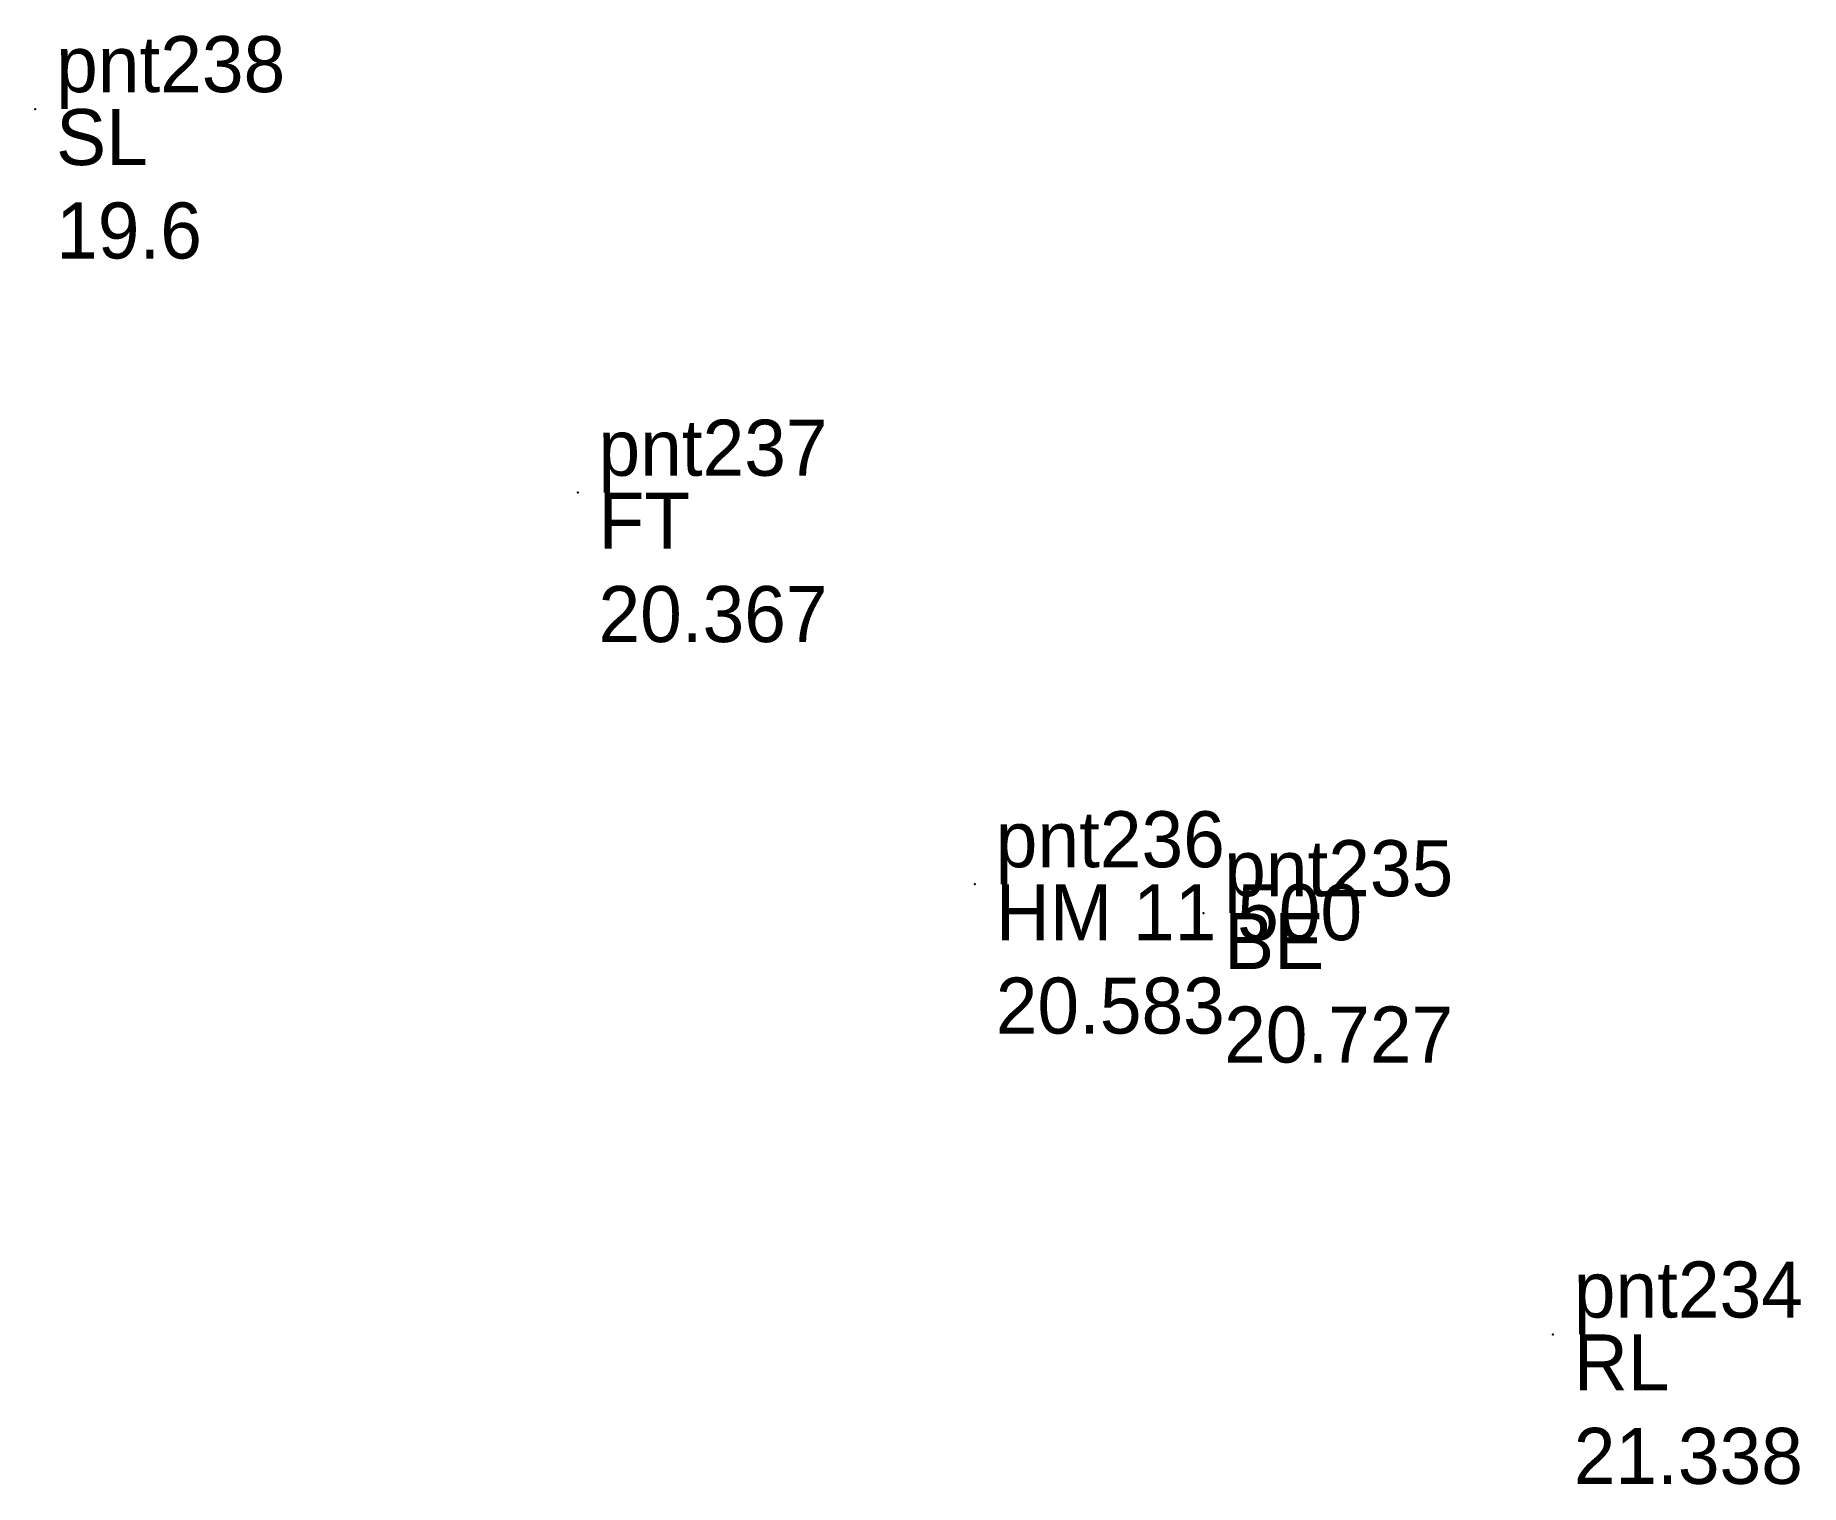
# Model space of a CAD drawing. Header units: metres. Extents: x 169978 to 830021, y 964681 to 1014880.
# Drawn here: x 179467.005 to 179471.733, y 982314.835 to 982318.715 of the extents above; entities that cross this region are included whole.
import ezdxf

# ---------------------------------------------------------------- set-up
doc = ezdxf.new("R2010")
doc.units = ezdxf.units.M

msp = doc.modelspace()

# ---------------------------------------------------------------- texts
at = {"layer": 'TN TO MDU CS L.H.S CH 10-800 TO 14-600_Code', "char_height": 0.15, "attachment_point": 1}
for s, insert, width in [(' SL', (179467.0046, 982318.518, 19.5996), 0.45), (' FT', (179468.4571, 982317.4911, 20.3665), 0.45), (' HM 11 500', (179469.521, 982316.4429, 20.5827), 1.5), (' BE', (179470.1327, 982316.3654, 20.727), 0.45), (' RL', (179471.0691, 982315.2374, 21.3376), 0.45)]:
    msp.add_mtext(s, dxfattribs=dict(at, insert=insert, width=width))
at = {"layer": 'TN TO MDU CS L.H.S CH 10-800 TO 14-600_Height', "char_height": 0.15, "attachment_point": 1}
for s, insert, width in [('\\P 19.6', (179467.0046, 982318.518, 19.5996), 0.84), ('\\P 20.367', (179468.4571, 982317.4911, 20.3665), 1.08), ('\\P 20.583', (179469.521, 982316.4429, 20.5827), 1.08), ('\\P 20.727', (179470.1327, 982316.3654, 20.727), 1.08), ('\\P 21.338', (179471.0691, 982315.2374, 21.3376), 1.08)]:
    msp.add_mtext(s, dxfattribs=dict(at, insert=insert, width=width))
at = {"layer": 'TN TO MDU CS L.H.S CH 10-800 TO 14-600_Name', "char_height": 0.15, "width": 1.05, "attachment_point": 7}
for s, insert in [(' pnt238', (179467.0046, 982318.518, 19.5996)), (' pnt237', (179468.4571, 982317.4911, 20.3665)), (' pnt236', (179469.521, 982316.4429, 20.5827)), (' pnt235', (179470.1327, 982316.3654, 20.727)), (' pnt234', (179471.0691, 982315.2374, 21.3376))]:
    msp.add_mtext(s, dxfattribs=dict(at, insert=insert))

# ---------------------------------------------------------------- linework, layer by layer
at = {"layer": 'TN TO MDU CS L.H.S CH 10-800 TO 14-600_Survey'}
for p in [(179467.0046, 982318.518, 19.5996), (179468.4571, 982317.4911, 20.3665), (179469.521, 982316.4429, 20.5827), (179470.1327, 982316.3654, 20.727), (179471.0691, 982315.2374, 21.3376)]:
    msp.add_point(p, dxfattribs=at)

msp.set_redraw_order([(e.dxf.handle, doc.entitydb.next_handle()) for e in msp.query("TEXT MTEXT ATTDEF DIMENSION ARC_DIMENSION")])  # texts and dimensions are drawn at this point

doc.saveas('drawing.dxf')
